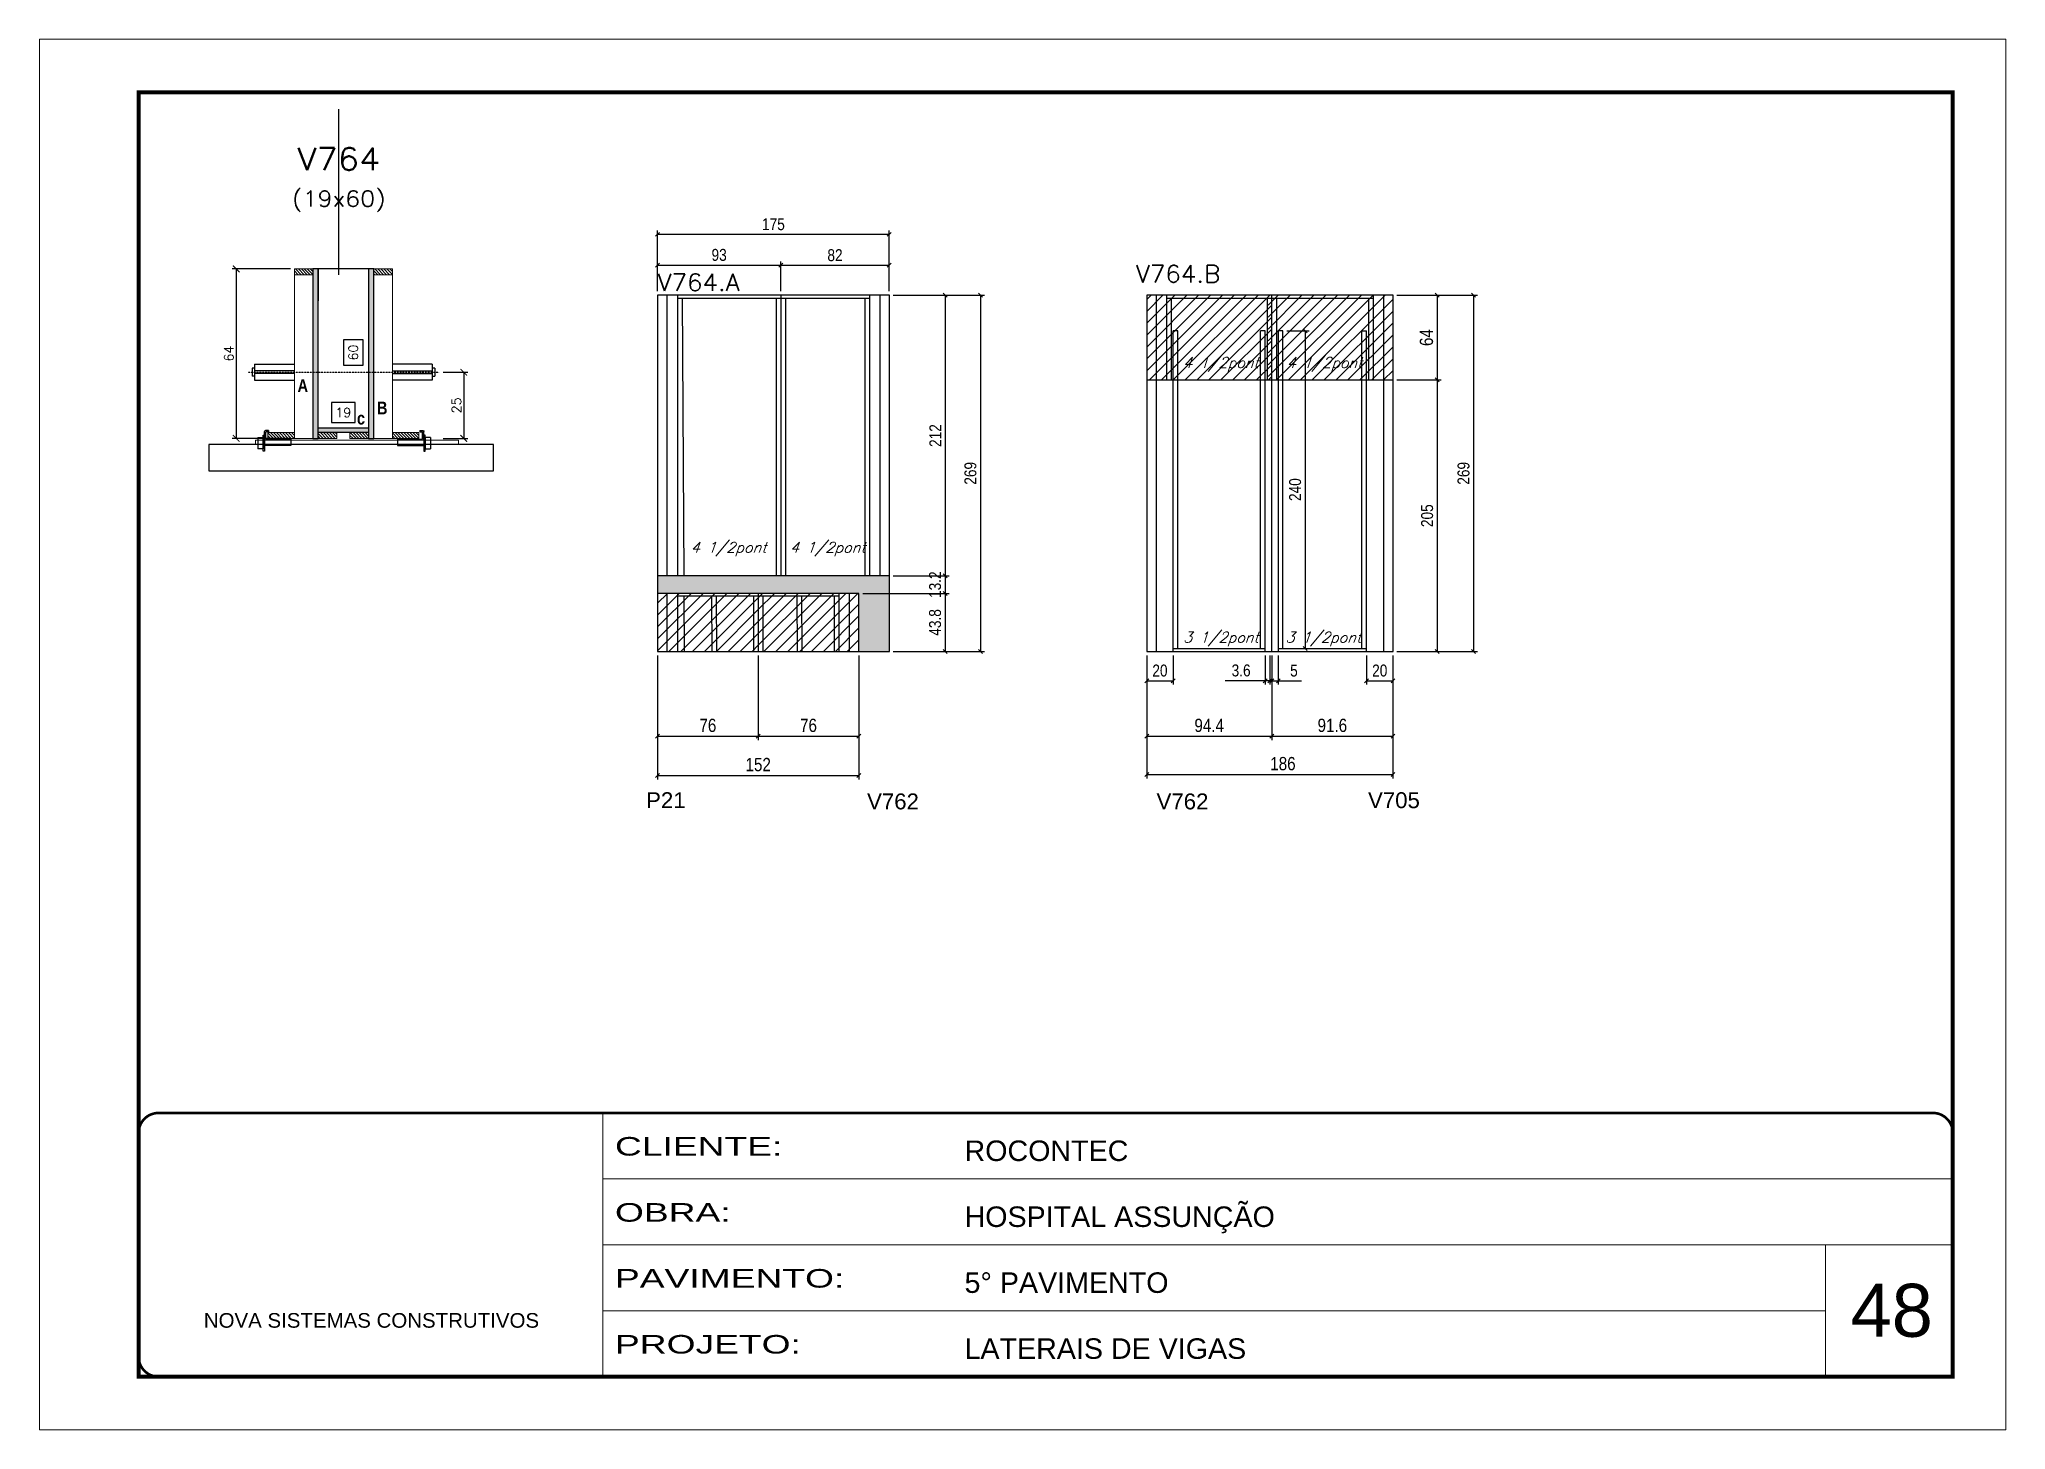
# Model space of a CAD drawing. Extents: x -20960 to -5926, y -2106 to 21915.
# Drawn here: x -7452 to -5967, y 8231 to 9281 of the extents above; entities that cross this region are included whole.
import ezdxf
from ezdxf.enums import TextEntityAlignment as Align

# ---------------------------------------------------------------- set-up
doc = ezdxf.new("R2010")
doc.units = 0
for name, pattern in [('CONTINUO', [0]), ('DASHED', [0.75, 0.5, -0.25]), ('HIDDEN', [0.375, 0.25, -0.125])]:
    doc.linetypes.add(name, pattern=pattern)
for name, color, linetype in [('5', 5, 'Continuous'), ('barrote', 251, 'Continuous'), ('COTA', 241, 'Continuous'), ('Cota Seção (2x)', 4, 'Continuous'), ('detalhes', 4, 'Continuous'), ('Painéis', 200, 'Continuous'), ('presilha', 1, 'Continuous'), ('Reaproveitamento', 251, 'Continuous'), ('SARR_2.2x7', 40, 'Continuous'), ('SARR_3.5x7', 81, 'Continuous'), ('TENSOR', 3, 'Continuous'), ('texto', 7, 'Continuous'), ('Texto de Titulo', 7, 'Continuous'), ('Texto Qtd Sarr', 242, 'Continuous')]:
    doc.layers.add(name, color=color, linetype=linetype)
for name, color, linetype, lineweight in [('CARIMBO', 255, 'Continuous', 9), ('CONCRETO', 251, 'Continuous', 25), ('Folhas', 255, 'Continuous', 9), ('Hachura', 251, 'Continuous', 9), ('Madeira', 126, 'Continuous', 18), ('SARRAFO DE PRESSAO', 251, 'DASHED', 9), ('SCO-___-LAJ', 2, 'Continuous', 0), ('Texto Seção', 7, 'Continuous', 15)]:
    doc.layers.add(name, color=color, linetype=linetype, lineweight=lineweight)
doc.styles.add('ARIAL', font='arial.ttf')
doc.styles.add('COTA TECNICA', font='techl___.ttf', dxfattribs={"height": 10})
doc.styles.add('COTA TECNICA-50', font='techl___.ttf', dxfattribs={"height": 9})
doc.styles.add('REGUA-120', font='ROMANS.shx', dxfattribs={"height": 15})
doc.styles.add('Romans', font='romans.shx')
doc.styles.get("Standard").update_dxf_attribs({"font": 'arial.ttf'})
doc.styles.add('TECNICA', font='techb___.ttf', dxfattribs={"height": 10})
doc.styles.add('Tecnologia', font='')
doc.styles.get('Tecnologia').set_extended_font_data('Forgotten Futurist')
doc.dimstyles.new('COTA PAINEL-50', dxfattribs={"dimtxt": 9, "dimasz": 3, "dimexe": 3, "dimexo": 3, "dimgap": 3, "dimtad": 1, "dimdec": 1, "dimzin": 12, "dimdsep": 46, "dimtxsty": 'COTA TECNICA-50', "dimblk1": 'OBLIQUE', "dimblk2": 'OBLIQUE', "dimsah": 1, "dimcen": 0.9, "dimclrd": 4, "dimclre": 4, "dimclrt": 240, "dimadec": 1, "dimazin": 3, "dimtfac": 1, "dimtdec": 1, "dimtmove": 0, "dimatfit": 3, "dimfxl": 1, "dimtolj": 1, "dimtzin": 12, "dimarcsym": 0})
doc.dimstyles.new('Cota Seção (2x)', dxfattribs={"dimtxt": 7, "dimasz": 5, "dimexe": 3, "dimexo": 3, "dimgap": 2, "dimtad": 3, "dimdec": 1, "dimlfac": 0.5, "dimzin": 12, "dimdsep": 46, "dimtxsty": 'Romans', "dimblk": 'ARCHTICK', "dimcen": 0, "dimclrd": 4, "dimclre": 4, "dimclrt": 1, "dimadec": 1, "dimazin": 3, "dimtfac": 1, "dimtdec": 1, "dimtmove": 0, "dimatfit": 3, "dimldrblk": 'OBLIQUE', "dimfxl": 1, "dimtolj": 1, "dimtzin": 12, "dimarcsym": 0})
doc.dimstyles.new('Cota Seção interna', dxfattribs={"dimtxt": 7, "dimasz": 6, "dimexe": 0.18, "dimexo": 2, "dimgap": -4, "dimtad": 3, "dimdec": 1, "dimlfac": 0.5, "dimzin": 12, "dimdsep": 46, "dimtxsty": 'Romans', "dimblk": 'ARCHTICK', "dimcen": 0.09, "dimse1": 1, "dimse2": 1, "dimsd1": 1, "dimsd2": 1, "dimclrd": 180, "dimclre": 5, "dimclrt": 1, "dimadec": 0, "dimazin": 3, "dimtfac": 1, "dimtdec": 1, "dimtofl": 0, "dimtmove": 0, "dimatfit": 3, "dimldrblk": 'ARCHTICK', "dimfxl": 1, "dimtolj": 1, "dimtzin": 0, "dimarcsym": 0})
doc.dimstyles.new('PAINEL', dxfattribs={"dimtxt": 10, "dimasz": 3, "dimexe": 3, "dimexo": 3, "dimgap": 3, "dimtad": 1, "dimdec": 1, "dimzin": 12, "dimdsep": 46, "dimtxsty": 'COTA TECNICA', "dimblk1": 'OBLIQUE', "dimblk2": 'OBLIQUE', "dimsah": 1, "dimcen": 0.9, "dimclrd": 4, "dimclre": 4, "dimclrt": 240, "dimadec": 1, "dimazin": 3, "dimtfac": 1, "dimtdec": 1, "dimtmove": 0, "dimatfit": 3, "dimfxl": 1, "dimtolj": 1, "dimtzin": 12, "dimarcsym": 0})
pattern_1 = [(45, (0, 1148.575), (-4.490128, 4.490128), [])]

msp = doc.modelspace()

# ---------------------------------------------------------------- texts
at = {"layer": '5', "linetype": 'Continuous'}
for s, p in [('P21', (-6993.75, 8700.44)), ('V762', (-6826.88, 8699.53)), ('V762', (-6608.25, 8699.53)), ('V705', (-6448.55, 8700.44))]:
    msp.add_text(s, height=12, rotation=0.00004, dxfattribs=at).set_placement(p)
at = {"layer": 'CARIMBO', "style": 'ARIAL'}
msp.add_text('48', height=40, dxfattribs=at).set_placement((-6084.14, 8301.21))
at = {"layer": 'detalhes', "style": 'TECNICA'}
for s, p in [('A', (-7256.99, 9014.69)), ('B', (-7197.03, 8997.84)), ('c', (-7212.13, 8990.15))]:
    msp.add_text(s, height=9.6, dxfattribs=at).set_placement(p)
at = {"layer": 'texto', "color": 2, "char_height": 8, "attachment_point": 5, "style": 'Romans'}
for s, insert in [('{\\Q19;\\C256;4 1/2pont}', (-6559.66, 9035.6)), ('{\\Q19;\\C256;4 1/2pont}', (-6481.4, 9035.6)), ('{\\Q19;\\C256;4 1/2pont}', (-6931.43, 8896.1)), ('{\\Q19;\\C256;4 1/2pont}', (-6856.55, 8896.1)), ('{\\Q19;\\C256;3 1/2pont}', (-6559.66, 8828.15)), ('{\\Q19;\\C256;3 1/2pont}', (-6482.3, 8828.15))]:
    msp.add_mtext(s, dxfattribs=dict(at, insert=insert))
at = {"layer": 'Texto Seção', "style": 'REGUA-120', "width": 1.05}
for s, p in [('V764.A', (-6985.09, 9091.08)), ('V764.B', (-6623.86, 9097.48))]:
    msp.add_text(s, height=13, dxfattribs=at).set_placement(p)

# ---------------------------------------------------------------- blocks, each defined once
blk = doc.blocks.new('9999999999')
at = {"color": 30, "linetype": 'CONTINUO'}
for p, q in [((98564.6, 34230.2), (98564.6, 34429.4)), ((98564.6, 34379.6), (99584, 34379.6)), ((98564.6, 34329.8), (99488, 34329.8)), ((99584, 34329.8), (99488, 34329.8)), ((99488, 34329.8), (99488, 34230.2)), ((98564.6, 34280), (99488, 34280))]:
    blk.add_line(p, q, dxfattribs=at)
at = {"color": 30, "linetype": 'CONTINUO', "const_width": 2}
blk.add_lwpolyline([(99584, 34230.2), (99584, 34414.4, 0.414214), (99569, 34429.4), (98229, 34429.4, 0.414214), (98214, 34414.4), (98214, 34245.2, 0.414214), (98229, 34230.2), (99584, 34230.2)], format="xyb", dxfattribs=at)
at = {"layer": 'Folhas'}
blk.add_lwpolyline([(98139, 34190.2), (99624, 34190.2), (99624, 35240.2), (98139, 35240.2)], close=True, dxfattribs=at)
at = {"layer": 'Folhas', "color": 30, "const_width": 3}
blk.add_lwpolyline([(98214, 34230.2), (99584, 34230.2), (99584, 35200.2), (98214, 35200.2)], close=True, dxfattribs=at)
at = {"color": 7, "linetype": 'Continuous', "ltscale": 5, "style": 'ARIAL'}
for s, height, p in [('ROCONTEC', 15.48, (98837.7, 34393.1)), ('HOSPITAL ASSUNÇÃO', 15.483, (98837.7, 34343.3)), ('5° PAVIMENTO', 15.483, (98837.7, 34293.5)), ('NOVA SISTEMAS CONSTRUTIVOS', 11.059, (98263.2, 34267.2)), ('LATERAIS DE VIGAS', 15.483, (98837.7, 34243.7))]:
    blk.add_text(s, height=height, dxfattribs=at).set_placement(p)
at = {"layer": 'Folhas', "color": 7, "style": 'Tecnologia', "width": 1.5}
for s, p in [('CLIENTE:', (98573.7, 34397.2)), ('OBRA:', (98573.7, 34347.3)), ('PAVIMENTO:', (98573.7, 34297.5)), ('PROJETO:', (98573.7, 34247.7))]:
    blk.add_text(s, height=14, dxfattribs=at).set_placement(p)
blk = doc.blocks.new('*D1596')
at = {"layer": 'Cota Seção (2x)', "color": 180, "lineweight": -2, "transparency": 16777216}
for p, q in [((-7207.4, 9054), (-7222.4, 9054)), ((-7222.4, 9054), (-7222.4, 9035)), ((-7207.4, 9035), (-7207.4, 9054)), ((-7222.4, 9035), (-7207.4, 9035))]:
    blk.add_line(p, q, dxfattribs=at)
at = {"layer": 'Defpoints', "color": 0, "transparency": 16777216}
for p in [(-7203.4, 9107.7), (-7203.4, 9107.7), (-7203.4, 8987.7)]:
    blk.add_point(p, dxfattribs=at)
at = {"layer": 'Cota Seção (2x)', "color": 1, "transparency": 16777216, "insert": (-7214.9, 9044.5), "char_height": 7, "attachment_point": 5, "rotation": 90, "style": 'Romans'}
blk.add_mtext('\\A1;60', dxfattribs=at)
blk = doc.blocks.new('_ArchTick')
at = {"color": 0, "linetype": 'ByBlock', "const_width": 0.15}
blk.add_lwpolyline([(-0.5, -0.5), (0.5, 0.5)], dxfattribs=at)
blk = doc.blocks.new('PRESILHA METÁLICA 1')
at = {"layer": 'presilha'}
for p, q in [((0, 13), (6, 13)), ((0, 13), (0, 0)), ((6, 0), (0, 0)), ((6, 15.5), (7.5, 15.5)), ((6, -2.5), (6, 15.5)), ((6, 13), (6, 0)), ((7.5, 10.6), (7.5, 19.9)), ((7.5, 15.5), (7.5, -2.5)), ((37.5, 4.1), (7.5, 4.1)), ((12, 21), (8.6, 21)), ((9, 11.6), (9, 18.9)), ((12, 19.5), (9.6, 19.5)), ((37.5, 11), (9.6, 11)), ((12, 21), (12, 19.5)), ((37.5, 11), (37.5, 4.1)), ((7.5, -2.5), (6, -2.5))]:
    blk.add_line(p, q, dxfattribs=at)
for centre, radius, start, end in [((8.6, 19.9), 1.14, 90, 180), ((9.6, 18.9), 0.57, 90, 180), ((9.6, 11.6), 0.57, 180, 270)]:
    blk.add_arc(centre, radius, start, end, dxfattribs=at)
blk = doc.blocks.new('*D1597')
at = {"layer": 'Cota Seção (2x)', "color": 180, "lineweight": -2, "transparency": 16777216}
for p, q in [((-7213.4, 9006.7), (-7231.4, 9006.7)), ((-7231.4, 9006.7), (-7231.4, 8991.7)), ((-7213.4, 8991.7), (-7213.4, 9006.7)), ((-7231.4, 8991.7), (-7213.4, 8991.7))]:
    blk.add_line(p, q, dxfattribs=at)
at = {"layer": 'Defpoints', "color": 0, "transparency": 16777216}
for p in [(-7203.4, 8987.7), (-7241.4, 8979.7), (-7203.4, 8979.7)]:
    blk.add_point(p, dxfattribs=at)
at = {"layer": 'Cota Seção (2x)', "color": 1, "transparency": 16777216, "insert": (-7222.4, 8999.2), "char_height": 7, "attachment_point": 5, "style": 'Romans'}
blk.add_mtext('\\A1;19', dxfattribs=at)
blk = doc.blocks.new('*D1598')
at = {"layer": 'COTA', "color": 4, "lineweight": -2, "transparency": 16777216}
for p, q in [((-7262.4, 9107.7), (-7306.3, 9107.7)), ((-7303.3, 9107.7), (-7303.3, 8979.7)), ((-7262.4, 8979.7), (-7306.3, 8979.7))]:
    blk.add_line(p, q, dxfattribs=at)
at = {"layer": 'Defpoints', "color": 0, "transparency": 16777216}
for p in [(-7259.4, 9107.7), (-7303.3, 8979.7), (-7259.4, 8979.7)]:
    blk.add_point(p, dxfattribs=at)
at = {"layer": 'COTA', "color": 4, "lineweight": -2, "transparency": 16777216, "xscale": 5, "yscale": 5, "zscale": 5}
for p, rotation in [((-7303.3, 9107.7), 90), ((-7303.3, 8979.7), 270)]:
    blk.add_blockref('_ArchTick', p, dxfattribs=dict(at, rotation=rotation))
at = {"layer": 'COTA', "color": 1, "transparency": 16777216, "insert": (-7308.8, 9043.7), "char_height": 7, "attachment_point": 5, "rotation": 90, "style": 'Romans'}
blk.add_mtext('\\A1;64', dxfattribs=at)
blk = doc.blocks.new('_Oblique')
at = {"color": 0, "linetype": 'ByBlock', "lineweight": -2}
blk.add_line((-0.5, -0.5), (0.5, 0.5), dxfattribs=at)
blk = doc.blocks.new('*D1599')
at = {"layer": 'COTA', "color": 4, "lineweight": -2, "transparency": 16777216}
for p, q in [((-7147.1, 9029.6), (-7128.5, 9029.6)), ((-7131.5, 9029.6), (-7131.5, 8979.7)), ((-7147.1, 8979.7), (-7128.5, 8979.7))]:
    blk.add_line(p, q, dxfattribs=at)
at = {"layer": 'Defpoints', "color": 0, "transparency": 16777216}
for p in [(-7150.1, 9029.6), (-7150.1, 8979.7), (-7131.5, 8979.7)]:
    blk.add_point(p, dxfattribs=at)
at = {"layer": 'COTA', "color": 4, "lineweight": -2, "transparency": 16777216, "xscale": 5, "yscale": 5, "zscale": 5}
for p, rotation in [((-7131.5, 9029.6), 90), ((-7131.5, 8979.7), 270)]:
    blk.add_blockref('_ArchTick', p, dxfattribs=dict(at, rotation=rotation))
at = {"layer": 'COTA', "color": 1, "transparency": 16777216, "insert": (-7137, 9004.6), "char_height": 7, "attachment_point": 5, "rotation": 90, "style": 'Romans'}
blk.add_mtext('\\A1;25', dxfattribs=at)
blk = doc.blocks.new('titulo1')
at = {"layer": 'Defpoints', "color": 252, "linetype": 'HIDDEN', "ltscale": 2}
blk.add_line((0, 0), (0, 125), dxfattribs=at)
at = {"layer": 'Defpoints', "style": 'Romans', "oblique": 15}
blk.add_attdef('FOLHA', text='', height=10, dxfattribs=at).set_placement((0, 15.6), align=Align.MIDDLE_CENTER)
at = {"layer": 'Texto Qtd Sarr', "color": 3, "style": 'Romans', "oblique": 15}
for tag, height, p in [('TITULO', 17, (0, 71.4)), ('SEÇÃO', 12, (0, 41.5))]:
    blk.add_attdef(tag, text='', height=height, dxfattribs=at).set_placement(p, align=Align.MIDDLE_CENTER)
blk = doc.blocks.new('*D1600')
at = {"layer": 'COTA', "color": 4, "lineweight": -2, "ltscale": 25, "transparency": 16777216}
for p, q in [((-6985.1, 8815.8), (-6985.1, 8751.8)), ((-6909.1, 8815.8), (-6909.1, 8751.8)), ((-6985.1, 8754.8), (-6909.1, 8754.8))]:
    blk.add_line(p, q, dxfattribs=at)
at = {"layer": 'Defpoints', "color": 0, "ltscale": 25, "transparency": 16777216}
for p in [(-6985.1, 8818.8), (-6909.1, 8818.8), (-6909.1, 8754.8)]:
    blk.add_point(p, dxfattribs=at)
at = {"layer": 'COTA', "color": 4, "lineweight": -2, "ltscale": 25, "transparency": 16777216, "xscale": 3, "yscale": 3, "zscale": 3, "rotation": 180}
blk.add_blockref('_Oblique', (-6985.1, 8754.8), dxfattribs=at)
at = {"layer": 'COTA', "color": 4, "lineweight": -2, "ltscale": 25, "transparency": 16777216, "xscale": 3, "yscale": 3, "zscale": 3}
blk.add_blockref('_Oblique', (-6909.1, 8754.8), dxfattribs=at)
at = {"layer": 'COTA', "color": 240, "ltscale": 25, "transparency": 16777216, "insert": (-6947.1, 8762.9), "char_height": 10, "attachment_point": 5, "style": 'COTA TECNICA'}
blk.add_mtext('\\A1;76', dxfattribs=at)
blk = doc.blocks.new('*D1601')
at = {"layer": 'COTA', "color": 4, "lineweight": -2, "ltscale": 25, "transparency": 16777216}
for p, q in [((-6909.1, 8815.8), (-6909.1, 8751.8)), ((-6833.1, 8815.8), (-6833.1, 8751.8)), ((-6909.1, 8754.8), (-6833.1, 8754.8))]:
    blk.add_line(p, q, dxfattribs=at)
at = {"layer": 'Defpoints', "color": 0, "ltscale": 25, "transparency": 16777216}
for p in [(-6909.1, 8818.8), (-6833.1, 8818.8), (-6833.1, 8754.8)]:
    blk.add_point(p, dxfattribs=at)
at = {"layer": 'COTA', "color": 4, "lineweight": -2, "ltscale": 25, "transparency": 16777216, "xscale": 3, "yscale": 3, "zscale": 3, "rotation": 180}
blk.add_blockref('_Oblique', (-6909.1, 8754.8), dxfattribs=at)
at = {"layer": 'COTA', "color": 4, "lineweight": -2, "ltscale": 25, "transparency": 16777216, "xscale": 3, "yscale": 3, "zscale": 3}
blk.add_blockref('_Oblique', (-6833.1, 8754.8), dxfattribs=at)
at = {"layer": 'COTA', "color": 240, "ltscale": 25, "transparency": 16777216, "insert": (-6871.1, 8762.9), "char_height": 10, "attachment_point": 5, "style": 'COTA TECNICA'}
blk.add_mtext('\\A1;76', dxfattribs=at)
blk = doc.blocks.new('*D1602')
at = {"layer": 'COTA', "color": 4, "lineweight": -2, "ltscale": 25, "transparency": 16777216}
for p, q in [((-6985.1, 8815.8), (-6985.1, 8722.2)), ((-6833.1, 8815.8), (-6833.1, 8722.2)), ((-6985.1, 8725.2), (-6833.1, 8725.2))]:
    blk.add_line(p, q, dxfattribs=at)
at = {"layer": 'Defpoints', "color": 0, "ltscale": 25, "transparency": 16777216}
for p in [(-6985.1, 8818.8), (-6833.1, 8818.8), (-6833.1, 8725.2)]:
    blk.add_point(p, dxfattribs=at)
at = {"layer": 'COTA', "color": 4, "lineweight": -2, "ltscale": 25, "transparency": 16777216, "xscale": 3, "yscale": 3, "zscale": 3, "rotation": 180}
blk.add_blockref('_Oblique', (-6985.1, 8725.2), dxfattribs=at)
at = {"layer": 'COTA', "color": 4, "lineweight": -2, "ltscale": 25, "transparency": 16777216, "xscale": 3, "yscale": 3, "zscale": 3}
blk.add_blockref('_Oblique', (-6833.1, 8725.2), dxfattribs=at)
at = {"layer": 'COTA', "color": 240, "ltscale": 25, "transparency": 16777216, "insert": (-6909.1, 8733.3), "char_height": 10, "attachment_point": 5, "style": 'COTA TECNICA'}
blk.add_mtext('\\A1;152', dxfattribs=at)
blk = doc.blocks.new('*D1603')
at = {"layer": 'COTA', "color": 4, "lineweight": -2, "ltscale": 25, "transparency": 16777216}
for p, q in [((-6615.7, 8815.8), (-6615.7, 8751.8)), ((-6521.3, 8815.8), (-6521.3, 8751.8)), ((-6615.7, 8754.8), (-6521.3, 8754.8))]:
    blk.add_line(p, q, dxfattribs=at)
at = {"layer": 'Defpoints', "color": 0, "ltscale": 25, "transparency": 16777216}
for p in [(-6615.7, 8818.8), (-6521.3, 8818.8), (-6521.3, 8754.8)]:
    blk.add_point(p, dxfattribs=at)
at = {"layer": 'COTA', "color": 4, "lineweight": -2, "ltscale": 25, "transparency": 16777216, "xscale": 3, "yscale": 3, "zscale": 3, "rotation": 180}
blk.add_blockref('_Oblique', (-6615.7, 8754.8), dxfattribs=at)
at = {"layer": 'COTA', "color": 4, "lineweight": -2, "ltscale": 25, "transparency": 16777216, "xscale": 3, "yscale": 3, "zscale": 3}
blk.add_blockref('_Oblique', (-6521.3, 8754.8), dxfattribs=at)
at = {"layer": 'COTA', "color": 240, "ltscale": 25, "transparency": 16777216, "insert": (-6568.5, 8762.9), "char_height": 10, "attachment_point": 5, "style": 'COTA TECNICA'}
blk.add_mtext('\\A1;94.4', dxfattribs=at)
blk = doc.blocks.new('*D1604')
at = {"layer": 'COTA', "color": 4, "lineweight": -2, "ltscale": 25, "transparency": 16777216}
for p, q in [((-6521.3, 8815.8), (-6521.3, 8751.8)), ((-6429.7, 8815.8), (-6429.7, 8751.8)), ((-6521.3, 8754.8), (-6429.7, 8754.8))]:
    blk.add_line(p, q, dxfattribs=at)
at = {"layer": 'Defpoints', "color": 0, "ltscale": 25, "transparency": 16777216}
for p in [(-6521.3, 8818.8), (-6429.7, 8818.8), (-6429.7, 8754.8)]:
    blk.add_point(p, dxfattribs=at)
at = {"layer": 'COTA', "color": 4, "lineweight": -2, "ltscale": 25, "transparency": 16777216, "xscale": 3, "yscale": 3, "zscale": 3, "rotation": 180}
blk.add_blockref('_Oblique', (-6521.3, 8754.8), dxfattribs=at)
at = {"layer": 'COTA', "color": 4, "lineweight": -2, "ltscale": 25, "transparency": 16777216, "xscale": 3, "yscale": 3, "zscale": 3}
blk.add_blockref('_Oblique', (-6429.7, 8754.8), dxfattribs=at)
at = {"layer": 'COTA', "color": 240, "ltscale": 25, "transparency": 16777216, "insert": (-6475.5, 8762.9), "char_height": 10, "attachment_point": 5, "style": 'COTA TECNICA'}
blk.add_mtext('\\A1;91.6', dxfattribs=at)
blk = doc.blocks.new('*D1605')
at = {"layer": 'COTA', "color": 4, "lineweight": -2, "ltscale": 25, "transparency": 16777216}
for p, q in [((-6615.7, 8815.8), (-6615.7, 8722.8)), ((-6429.7, 8815.8), (-6429.7, 8722.8)), ((-6615.7, 8725.8), (-6429.7, 8725.8))]:
    blk.add_line(p, q, dxfattribs=at)
at = {"layer": 'Defpoints', "color": 0, "ltscale": 25, "transparency": 16777216}
for p in [(-6615.7, 8818.8), (-6429.7, 8818.8), (-6429.7, 8725.8)]:
    blk.add_point(p, dxfattribs=at)
at = {"layer": 'COTA', "color": 4, "lineweight": -2, "ltscale": 25, "transparency": 16777216, "xscale": 3, "yscale": 3, "zscale": 3, "rotation": 180}
blk.add_blockref('_Oblique', (-6615.7, 8725.8), dxfattribs=at)
at = {"layer": 'COTA', "color": 4, "lineweight": -2, "ltscale": 25, "transparency": 16777216, "xscale": 3, "yscale": 3, "zscale": 3}
blk.add_blockref('_Oblique', (-6429.7, 8725.8), dxfattribs=at)
at = {"layer": 'COTA', "color": 240, "ltscale": 25, "transparency": 16777216, "insert": (-6512.8, 8734), "char_height": 10, "attachment_point": 5, "style": 'COTA TECNICA'}
blk.add_mtext('\\A1;186', dxfattribs=at)
blk = doc.blocks.new('*D1655')
at = {"layer": 'COTA', "color": 4, "lineweight": -2, "ltscale": 25, "transparency": 16777216}
for p, q in [((-6426.7, 9087.8), (-6393.3, 9087.8)), ((-6396.3, 9087.8), (-6396.3, 9023.8)), ((-6426.7, 9023.8), (-6393.3, 9023.8))]:
    blk.add_line(p, q, dxfattribs=at)
at = {"layer": 'Defpoints', "color": 0, "ltscale": 25, "transparency": 16777216}
for p in [(-6429.7, 9087.8), (-6429.7, 9023.8), (-6396.3, 9023.8)]:
    blk.add_point(p, dxfattribs=at)
at = {"layer": 'COTA', "color": 4, "lineweight": -2, "ltscale": 25, "transparency": 16777216, "xscale": 3, "yscale": 3, "zscale": 3}
for p, rotation in [((-6396.3, 9087.8), 90), ((-6396.3, 9023.8), 270)]:
    blk.add_blockref('_Oblique', p, dxfattribs=dict(at, rotation=rotation))
at = {"layer": 'COTA', "color": 240, "ltscale": 25, "transparency": 16777216, "insert": (-6404.4, 9055.8), "char_height": 10, "attachment_point": 5, "rotation": 90, "style": 'COTA TECNICA'}
blk.add_mtext('\\A1;64', dxfattribs=at)
blk = doc.blocks.new('*D1591')
at = {"layer": 'COTA', "color": 4, "lineweight": -2, "transparency": 16777216}
for p, q in [((-6807.1, 9087.8), (-6764.8, 9087.8)), ((-6767.8, 9087.8), (-6767.8, 8875.8)), ((-6807.1, 8875.8), (-6764.8, 8875.8))]:
    blk.add_line(p, q, dxfattribs=at)
at = {"layer": 'Defpoints', "color": 0, "transparency": 16777216}
for p in [(-6810.1, 9087.8), (-6810.1, 8875.8), (-6767.8, 8875.8)]:
    blk.add_point(p, dxfattribs=at)
at = {"layer": 'COTA', "color": 4, "lineweight": -2, "transparency": 16777216, "xscale": 3, "yscale": 3, "zscale": 3}
for p, rotation in [((-6767.8, 9087.8), 90), ((-6767.8, 8875.8), 270)]:
    blk.add_blockref('_Oblique', p, dxfattribs=dict(at, rotation=rotation))
at = {"layer": 'COTA', "color": 240, "transparency": 16777216, "insert": (-6775.3, 8981.8), "char_height": 9, "attachment_point": 5, "rotation": 90, "style": 'COTA TECNICA-50'}
blk.add_mtext('\\A1;212', dxfattribs=at)
blk = doc.blocks.new('*D1625')
at = {"layer": 'COTA', "color": 4, "lineweight": -2, "transparency": 16777216}
for p, q in [((-6426.7, 9087.8), (-6365.8, 9087.8)), ((-6368.8, 9087.8), (-6368.8, 8818.8)), ((-6426.7, 8818.8), (-6365.8, 8818.8))]:
    blk.add_line(p, q, dxfattribs=at)
at = {"layer": 'Defpoints', "color": 0, "transparency": 16777216}
for p in [(-6429.7, 9087.8), (-6429.7, 8818.8), (-6368.8, 8818.8)]:
    blk.add_point(p, dxfattribs=at)
at = {"layer": 'COTA', "color": 4, "lineweight": -2, "transparency": 16777216, "xscale": 3, "yscale": 3, "zscale": 3}
for p, rotation in [((-6368.8, 9087.8), 90), ((-6368.8, 8818.8), 270)]:
    blk.add_blockref('_Oblique', p, dxfattribs=dict(at, rotation=rotation))
at = {"layer": 'COTA', "color": 240, "transparency": 16777216, "insert": (-6376.4, 8953.3), "char_height": 9, "attachment_point": 5, "rotation": 90, "style": 'COTA TECNICA-50'}
blk.add_mtext('\\A1;269', dxfattribs=at)
blk = doc.blocks.new('*D1626')
at = {"layer": 'COTA', "color": 4, "lineweight": -2, "transparency": 16777216}
for p, q in [((-6426.7, 9023.8), (-6393.3, 9023.8)), ((-6396.3, 9023.8), (-6396.3, 8818.8)), ((-6426.7, 8818.8), (-6393.3, 8818.8))]:
    blk.add_line(p, q, dxfattribs=at)
at = {"layer": 'Defpoints', "color": 0, "transparency": 16777216}
for p in [(-6429.7, 9023.8), (-6429.7, 8818.8), (-6396.3, 8818.8)]:
    blk.add_point(p, dxfattribs=at)
at = {"layer": 'COTA', "color": 4, "lineweight": -2, "transparency": 16777216, "xscale": 3, "yscale": 3, "zscale": 3}
for p, rotation in [((-6396.3, 9023.8), 90), ((-6396.3, 8818.8), 270)]:
    blk.add_blockref('_Oblique', p, dxfattribs=dict(at, rotation=rotation))
at = {"layer": 'COTA', "color": 240, "transparency": 16777216, "insert": (-6403.9, 8921.3), "char_height": 9, "attachment_point": 5, "rotation": 90, "style": 'COTA TECNICA-50'}
blk.add_mtext('\\A1;205', dxfattribs=at)
blk = doc.blocks.new('*D1627')
at = {"layer": 'COTA', "color": 4, "lineweight": -2, "transparency": 16777216}
for p, q in [((-6985.1, 9090.8), (-6985.1, 9113.4)), ((-6985.1, 9110.4), (-6892.1, 9110.4)), ((-6892.1, 9090.8), (-6892.1, 9113.4))]:
    blk.add_line(p, q, dxfattribs=at)
at = {"layer": 'Defpoints', "color": 0, "transparency": 16777216}
for p in [(-6892.1, 9110.4), (-6985.1, 9087.8), (-6892.1, 9087.8)]:
    blk.add_point(p, dxfattribs=at)
at = {"layer": 'COTA', "color": 4, "lineweight": -2, "transparency": 16777216, "xscale": 3, "yscale": 3, "zscale": 3, "rotation": 180}
blk.add_blockref('_Oblique', (-6985.1, 9110.4), dxfattribs=at)
at = {"layer": 'COTA', "color": 4, "lineweight": -2, "transparency": 16777216, "xscale": 3, "yscale": 3, "zscale": 3}
blk.add_blockref('_Oblique', (-6892.1, 9110.4), dxfattribs=at)
at = {"layer": 'COTA', "color": 240, "transparency": 16777216, "insert": (-6938.6, 9118.2), "char_height": 9, "attachment_point": 5, "style": 'COTA TECNICA-50'}
blk.add_mtext('\\A1;93', dxfattribs=at)
blk = doc.blocks.new('*D1628')
at = {"layer": 'COTA', "color": 4, "lineweight": -2, "transparency": 16777216}
for p, q in [((-6892.1, 9090.8), (-6892.1, 9113.4)), ((-6892.1, 9110.4), (-6810.1, 9110.4)), ((-6810.1, 9090.8), (-6810.1, 9113.4))]:
    blk.add_line(p, q, dxfattribs=at)
at = {"layer": 'Defpoints', "color": 0, "transparency": 16777216}
for p in [(-6810.1, 9110.4), (-6892.1, 9087.8), (-6810.1, 9087.8)]:
    blk.add_point(p, dxfattribs=at)
at = {"layer": 'COTA', "color": 4, "lineweight": -2, "transparency": 16777216, "xscale": 3, "yscale": 3, "zscale": 3, "rotation": 180}
blk.add_blockref('_Oblique', (-6892.1, 9110.4), dxfattribs=at)
at = {"layer": 'COTA', "color": 4, "lineweight": -2, "transparency": 16777216, "xscale": 3, "yscale": 3, "zscale": 3}
blk.add_blockref('_Oblique', (-6810.1, 9110.4), dxfattribs=at)
at = {"layer": 'COTA', "color": 240, "transparency": 16777216, "insert": (-6851.1, 9118), "char_height": 9, "attachment_point": 5, "style": 'COTA TECNICA-50'}
blk.add_mtext('\\A1;82', dxfattribs=at)
blk = doc.blocks.new('*D1629')
at = {"layer": 'COTA', "color": 4, "lineweight": -2, "transparency": 16777216}
for p, q in [((-6985.1, 9090.8), (-6985.1, 9136.8)), ((-6985.1, 9133.8), (-6810.1, 9133.8)), ((-6810.1, 9090.8), (-6810.1, 9136.8))]:
    blk.add_line(p, q, dxfattribs=at)
at = {"layer": 'Defpoints', "color": 0, "transparency": 16777216}
for p in [(-6810.1, 9133.8), (-6985.1, 9087.8), (-6810.1, 9087.8)]:
    blk.add_point(p, dxfattribs=at)
at = {"layer": 'COTA', "color": 4, "lineweight": -2, "transparency": 16777216, "xscale": 3, "yscale": 3, "zscale": 3, "rotation": 180}
blk.add_blockref('_Oblique', (-6985.1, 9133.8), dxfattribs=at)
at = {"layer": 'COTA', "color": 4, "lineweight": -2, "transparency": 16777216, "xscale": 3, "yscale": 3, "zscale": 3}
blk.add_blockref('_Oblique', (-6810.1, 9133.8), dxfattribs=at)
at = {"layer": 'COTA', "color": 240, "transparency": 16777216, "insert": (-6897.6, 9141.4), "char_height": 9, "attachment_point": 5, "style": 'COTA TECNICA-50'}
blk.add_mtext('\\A1;175', dxfattribs=at)
blk = doc.blocks.new('*D1630')
at = {"layer": 'COTA', "color": 4, "lineweight": -2, "transparency": 16777216}
for p, q in [((-6807.1, 8875.8), (-6764.8, 8875.8)), ((-6767.8, 8875.8), (-6767.8, 8862.6)), ((-6830.1, 8862.6), (-6764.8, 8862.6))]:
    blk.add_line(p, q, dxfattribs=at)
at = {"layer": 'Defpoints', "color": 0, "transparency": 16777216}
for p in [(-6810.1, 8875.8), (-6833.1, 8862.6), (-6767.8, 8862.6)]:
    blk.add_point(p, dxfattribs=at)
at = {"layer": 'COTA', "color": 4, "lineweight": -2, "transparency": 16777216, "xscale": 3, "yscale": 3, "zscale": 3}
for p, rotation in [((-6767.8, 8875.8), 90), ((-6767.8, 8862.6), 270)]:
    blk.add_blockref('_Oblique', p, dxfattribs=dict(at, rotation=rotation))
at = {"layer": 'COTA', "color": 240, "transparency": 16777216, "insert": (-6775.5, 8869.2), "char_height": 9, "attachment_point": 5, "rotation": 90, "style": 'COTA TECNICA-50'}
blk.add_mtext('\\A1;13.2', dxfattribs=at)
blk = doc.blocks.new('*D1631')
at = {"layer": 'COTA', "color": 4, "lineweight": -2, "transparency": 16777216}
for p, q in [((-6830.1, 8862.6), (-6764.8, 8862.6)), ((-6767.8, 8862.6), (-6767.8, 8818.8)), ((-6807.1, 8818.8), (-6764.8, 8818.8))]:
    blk.add_line(p, q, dxfattribs=at)
at = {"layer": 'Defpoints', "color": 0, "transparency": 16777216}
for p in [(-6833.1, 8862.6), (-6810.1, 8818.8), (-6767.8, 8818.8)]:
    blk.add_point(p, dxfattribs=at)
at = {"layer": 'COTA', "color": 4, "lineweight": -2, "transparency": 16777216, "xscale": 3, "yscale": 3, "zscale": 3}
for p, rotation in [((-6767.8, 8862.6), 90), ((-6767.8, 8818.8), 270)]:
    blk.add_blockref('_Oblique', p, dxfattribs=dict(at, rotation=rotation))
at = {"layer": 'COTA', "color": 240, "transparency": 16777216, "insert": (-6775.5, 8840.7), "char_height": 9, "attachment_point": 5, "rotation": 90, "style": 'COTA TECNICA-50'}
blk.add_mtext('\\A1;43.8', dxfattribs=at)
blk = doc.blocks.new('*D1592')
at = {"layer": 'COTA', "color": 4, "lineweight": -2, "transparency": 16777216}
for p, q in [((-6807.1, 9087.8), (-6738.2, 9087.8)), ((-6741.2, 9087.8), (-6741.2, 8818.8)), ((-6807.1, 8818.8), (-6738.2, 8818.8))]:
    blk.add_line(p, q, dxfattribs=at)
at = {"layer": 'Defpoints', "color": 0, "transparency": 16777216}
for p in [(-6810.1, 9087.8), (-6810.1, 8818.8), (-6741.2, 8818.8)]:
    blk.add_point(p, dxfattribs=at)
at = {"layer": 'COTA', "color": 4, "lineweight": -2, "transparency": 16777216, "xscale": 3, "yscale": 3, "zscale": 3}
for p, rotation in [((-6741.2, 9087.8), 90), ((-6741.2, 8818.8), 270)]:
    blk.add_blockref('_Oblique', p, dxfattribs=dict(at, rotation=rotation))
at = {"layer": 'COTA', "color": 240, "transparency": 16777216, "insert": (-6748.8, 8953.3), "char_height": 9, "attachment_point": 5, "rotation": 90, "style": 'COTA TECNICA-50'}
blk.add_mtext('\\A1;269', dxfattribs=at)
blk = doc.blocks.new('*D1632')
at = {"layer": 'COTA', "color": 4, "lineweight": -2, "transparency": 16777216}
for p, q in [((-6615.7, 8815.8), (-6615.7, 8793.7)), ((-6595.7, 8815.8), (-6595.7, 8793.7)), ((-6615.7, 8796.7), (-6595.7, 8796.7))]:
    blk.add_line(p, q, dxfattribs=at)
at = {"layer": 'Defpoints', "color": 0, "transparency": 16777216}
for p in [(-6615.7, 8818.8), (-6595.7, 8818.8), (-6595.7, 8796.7)]:
    blk.add_point(p, dxfattribs=at)
at = {"layer": 'COTA', "color": 4, "lineweight": -2, "transparency": 16777216, "xscale": 3, "yscale": 3, "zscale": 3, "rotation": 180}
blk.add_blockref('_Oblique', (-6615.7, 8796.7), dxfattribs=at)
at = {"layer": 'COTA', "color": 4, "lineweight": -2, "transparency": 16777216, "xscale": 3, "yscale": 3, "zscale": 3}
blk.add_blockref('_Oblique', (-6595.7, 8796.7), dxfattribs=at)
at = {"layer": 'COTA', "color": 240, "transparency": 16777216, "insert": (-6605.7, 8804.3), "char_height": 9, "attachment_point": 5, "style": 'COTA TECNICA-50'}
blk.add_mtext('\\A1;20', dxfattribs=at)
blk = doc.blocks.new('*D1633')
at = {"layer": 'COTA', "color": 4, "lineweight": -2, "transparency": 16777216}
for p, q in [((-6449.7, 8815.8), (-6449.7, 8793.7)), ((-6429.7, 8815.8), (-6429.7, 8793.7)), ((-6449.7, 8796.7), (-6429.7, 8796.7))]:
    blk.add_line(p, q, dxfattribs=at)
at = {"layer": 'Defpoints', "color": 0, "transparency": 16777216}
for p in [(-6449.7, 8818.8), (-6429.7, 8818.8), (-6429.7, 8796.7)]:
    blk.add_point(p, dxfattribs=at)
at = {"layer": 'COTA', "color": 4, "lineweight": -2, "transparency": 16777216, "xscale": 3, "yscale": 3, "zscale": 3, "rotation": 180}
blk.add_blockref('_Oblique', (-6449.7, 8796.7), dxfattribs=at)
at = {"layer": 'COTA', "color": 4, "lineweight": -2, "transparency": 16777216, "xscale": 3, "yscale": 3, "zscale": 3}
blk.add_blockref('_Oblique', (-6429.7, 8796.7), dxfattribs=at)
at = {"layer": 'COTA', "color": 240, "transparency": 16777216, "insert": (-6439.7, 8804.3), "char_height": 9, "attachment_point": 5, "style": 'COTA TECNICA-50'}
blk.add_mtext('\\A1;20', dxfattribs=at)
blk = doc.blocks.new('*D1634')
at = {"layer": 'COTA', "color": 4, "lineweight": -2, "transparency": 16777216}
for p, q in [((-6526.3, 8815.8), (-6526.3, 8793.7)), ((-6522.7, 8815.8), (-6522.7, 8793.7)), ((-6526.3, 8796.7), (-6556.5, 8796.7)), ((-6522.7, 8796.7), (-6526.3, 8796.7)), ((-6522.7, 8796.7), (-6519.7, 8796.7))]:
    blk.add_line(p, q, dxfattribs=at)
at = {"layer": 'Defpoints', "color": 0, "transparency": 16777216}
for p in [(-6526.3, 8818.8), (-6522.7, 8818.8), (-6526.3, 8796.7)]:
    blk.add_point(p, dxfattribs=at)
at = {"layer": 'COTA', "color": 4, "lineweight": -2, "transparency": 16777216, "xscale": 3, "yscale": 3, "zscale": 3}
blk.add_blockref('_Oblique', (-6526.3, 8796.7), dxfattribs=at)
at = {"layer": 'COTA', "color": 4, "lineweight": -2, "transparency": 16777216, "xscale": 3, "yscale": 3, "zscale": 3, "rotation": 180}
blk.add_blockref('_Oblique', (-6522.7, 8796.7), dxfattribs=at)
at = {"layer": 'COTA', "color": 240, "transparency": 16777216, "insert": (-6544.4, 8804.4), "char_height": 9, "attachment_point": 5, "style": 'COTA TECNICA-50'}
blk.add_mtext('\\A1;3.6', dxfattribs=at)
blk = doc.blocks.new('*D1635')
at = {"layer": 'COTA', "color": 4, "lineweight": -2, "transparency": 16777216}
for p, q in [((-6521.3, 8815.8), (-6521.3, 8793.7)), ((-6516.3, 8815.8), (-6516.3, 8793.7)), ((-6521.3, 8796.7), (-6524.3, 8796.7)), ((-6521.3, 8796.7), (-6516.3, 8796.7)), ((-6516.3, 8796.7), (-6498.8, 8796.7))]:
    blk.add_line(p, q, dxfattribs=at)
at = {"layer": 'Defpoints', "color": 0, "transparency": 16777216}
for p in [(-6521.3, 8818.8), (-6516.3, 8818.8), (-6516.3, 8796.7)]:
    blk.add_point(p, dxfattribs=at)
at = {"layer": 'COTA', "color": 4, "lineweight": -2, "transparency": 16777216, "xscale": 3, "yscale": 3, "zscale": 3}
blk.add_blockref('_Oblique', (-6521.3, 8796.7), dxfattribs=at)
at = {"layer": 'COTA', "color": 4, "lineweight": -2, "transparency": 16777216, "xscale": 3, "yscale": 3, "zscale": 3, "rotation": 180}
blk.add_blockref('_Oblique', (-6516.3, 8796.7), dxfattribs=at)
at = {"layer": 'COTA', "color": 240, "transparency": 16777216, "insert": (-6504.5, 8804.3), "char_height": 9, "attachment_point": 5, "style": 'COTA TECNICA-50'}
blk.add_mtext('\\A1;5', dxfattribs=at)
blk = doc.blocks.new('*D1636')
at = {"layer": 'COTA', "color": 4, "lineweight": -2, "transparency": 16777216}
for p, q in [((-6509.8, 9061), (-6493, 9061)), ((-6496, 9061), (-6496, 8821)), ((-6509.8, 8821), (-6493, 8821))]:
    blk.add_line(p, q, dxfattribs=at)
at = {"layer": 'Defpoints', "color": 0, "transparency": 16777216}
for p in [(-6512.8, 9061), (-6512.8, 8821), (-6496, 8821)]:
    blk.add_point(p, dxfattribs=at)
at = {"layer": 'COTA', "color": 4, "lineweight": -2, "transparency": 16777216, "xscale": 3, "yscale": 3, "zscale": 3}
for p, rotation in [((-6496, 9061), 90), ((-6496, 8821), 270)]:
    blk.add_blockref('_Oblique', p, dxfattribs=dict(at, rotation=rotation))
at = {"layer": 'COTA', "color": 240, "transparency": 16777216, "insert": (-6503.6, 8941), "char_height": 9, "attachment_point": 5, "rotation": 90, "style": 'COTA TECNICA-50'}
blk.add_mtext('\\A1;240', dxfattribs=at)

# ---------------------------------------------------------------- dimensions: what is measured, and where the dimension line sits
at = {"layer": 'COTA'}
for base, p1, p2, picture, middle in [((-6810.06, 9133.83), (-6985.06, 9087.81), (-6810.06, 9087.81), '*D1629', (-6897.56, 9141.43)), ((-6892.06, 9110.43), (-6985.06, 9087.81), (-6892.06, 9087.81), '*D1627', (-6938.56, 9118.15)), ((-6595.67, 8796.71), (-6615.67, 8818.81), (-6595.67, 8818.81), '*D1632', (-6605.67, 8804.31)), ((-6526.27, 8796.71), (-6522.67, 8818.81), (-6526.27, 8818.81), '*D1634', (-6544.38, 8804.41)), ((-6516.27, 8796.71), (-6521.27, 8818.81), (-6516.27, 8818.81), '*D1635', (-6504.53, 8804.31)), ((-6429.67, 8796.71), (-6449.67, 8818.81), (-6429.67, 8818.81), '*D1633', (-6439.67, 8804.31))]:
    dim = msp.add_linear_dim(base=base, p1=p1, p2=p2, dimstyle='COTA PAINEL-50', dxfattribs=at)
    dim.commit()
    dim.dimension.update_dxf_attribs({"geometry": picture, "text_midpoint": middle})
dim = msp.add_linear_dim(base=(-6810.06, 9110.43), p1=(-6892.06, 9087.81), p2=(-6810.06, 9087.81), dimstyle='COTA PAINEL-50', override={"dimtmove": 1}, dxfattribs=at)
dim.commit()
dim.dimension.update_dxf_attribs({"geometry": '*D1628', "text_midpoint": (-6851.06, 9118.02)})
for base, p1, p2, dimstyle, picture, middle in [((-7303.26, 8979.66), (-7259.38, 9107.66), (-7259.38, 8979.66), 'Cota Seção (2x)', '*D1598', (-7308.76, 9043.66)), ((-6767.78, 8875.81), (-6810.06, 9087.81), (-6810.06, 8875.81), 'COTA PAINEL-50', '*D1591', (-6775.33, 8981.81)), ((-6741.18, 8818.81), (-6810.06, 9087.81), (-6810.06, 8818.81), 'COTA PAINEL-50', '*D1592', (-6748.8, 8953.31)), ((-6368.82, 8818.81), (-6429.67, 9087.81), (-6429.67, 8818.81), 'COTA PAINEL-50', '*D1625', (-6376.44, 8953.31)), ((-6496.01, 8821.01), (-6512.77, 9061.01), (-6512.77, 8821.01), 'COTA PAINEL-50', '*D1636', (-6503.6, 8941.01)), ((-7131.53, 8979.66), (-7150.08, 9029.63), (-7150.08, 8979.66), 'Cota Seção (2x)', '*D1599', (-7137.03, 9004.64)), ((-6396.28, 8818.81), (-6429.67, 9023.81), (-6429.67, 8818.81), 'COTA PAINEL-50', '*D1626', (-6403.88, 8921.31)), ((-6767.78, 8818.81), (-6833.06, 8862.61), (-6810.06, 8818.81), 'COTA PAINEL-50', '*D1631', (-6775.49, 8840.71))]:
    dim = msp.add_linear_dim(base=base, p1=p1, p2=p2, angle=90, dimstyle=dimstyle, dxfattribs=at)
    dim.commit()
    dim.dimension.update_dxf_attribs({"geometry": picture, "text_midpoint": middle})
at = {"layer": 'COTA', "ltscale": 25}
dim = msp.add_linear_dim(base=(-6396.28, 9023.81), p1=(-6429.67, 9087.81), p2=(-6429.67, 9023.81), angle=90, dimstyle='PAINEL', dxfattribs=at)
dim.commit()
dim.dimension.update_dxf_attribs({"geometry": '*D1655', "text_midpoint": (-6404.38, 9055.81)})
at = {"layer": 'COTA'}
dim = msp.add_linear_dim(base=(-6767.78, 8862.61), p1=(-6810.06, 8875.81), p2=(-6833.06, 8862.61), angle=90, dimstyle='COTA PAINEL-50', dxfattribs=at)
dim.commit()
dim.dimension.update_dxf_attribs({"geometry": '*D1630', "text_midpoint": (-6767.78, 8869.21), "dimtype": 160})
at = {"layer": 'COTA', "ltscale": 25}
for base, p1, p2, picture, middle in [((-6909.06, 8754.81), (-6985.06, 8818.81), (-6909.06, 8818.81), '*D1600', (-6947.06, 8762.92)), ((-6833.06, 8725.18), (-6985.06, 8818.81), (-6833.06, 8818.81), '*D1602', (-6909.06, 8733.29)), ((-6833.06, 8754.81), (-6909.06, 8818.81), (-6833.06, 8818.81), '*D1601', (-6871.06, 8762.92)), ((-6521.27, 8754.81), (-6615.67, 8818.81), (-6521.27, 8818.81), '*D1603', (-6568.47, 8762.92)), ((-6429.67, 8754.81), (-6521.27, 8818.81), (-6429.67, 8818.81), '*D1604', (-6475.47, 8762.94))]:
    dim = msp.add_linear_dim(base=base, p1=p1, p2=p2, dimstyle='PAINEL', dxfattribs=at)
    dim.commit()
    dim.dimension.update_dxf_attribs({"geometry": picture, "text_midpoint": middle})
dim = msp.add_linear_dim(base=(-6429.67, 8725.84), p1=(-6615.67, 8818.81), p2=(-6429.67, 8818.81), dimstyle='PAINEL', dxfattribs=at)
dim.commit()
dim.dimension.update_dxf_attribs({"geometry": '*D1605', "text_midpoint": (-6512.84, 8725.84), "dimtype": 160})
at = {"layer": 'Cota Seção (2x)'}
dim = msp.add_linear_dim(base=(-7203.38, 9107.66), p1=(-7203.38, 8987.66), p2=(-7203.38, 9107.66), angle=90, dimstyle='Cota Seção interna', dxfattribs=at)
dim.commit()
dim.dimension.update_dxf_attribs({"geometry": '*D1596', "text_midpoint": (-7203.38, 9044.48), "dimtype": 160})
dim = msp.add_linear_dim(base=(-7203.38, 8987.66), p1=(-7241.38, 8979.66), p2=(-7203.38, 8979.66), dimstyle='Cota Seção interna', dxfattribs=at)
dim.commit()
dim.dimension.update_dxf_attribs({"geometry": '*D1597', "text_midpoint": (-7222.38, 8999.16)})

# ---------------------------------------------------------------- hatches: boundary and pattern name
at = {"layer": 'COTA', "linetype": 'ByBlock'}
h = msp.add_hatch(dxfattribs=at)
h.set_pattern_fill('AR-CONC', color=256, scale=0.03)
h.set_pattern_definition([(50, (0, 1148.575), (5.46554, -0.4781726), [0.5715, -6.2865]), (355, (0, 1148.575), (-1.0573026, 5.7317054), [0.4572, -5.0292175]), (100.451445, (0.4555, 1148.535), (4.4082374, 5.2535326), [0.4857003, -5.3427073]), (46.1842, (0, 1150.099), (8.1323712, -1.26127), [0.85725, -9.42975]), (96.63556, (0.678, 1149.994), (7.122124, 7.422784), [0.728551, -8.014068]), (351.18415, (0, 1150.099), (7.122124, 7.422784), [0.685799, -7.543792]), (21, (0.762, 1149.718), (4.5484317, -3.067956), [0.5715, -6.2865]), (326, (0.762, 1149.718), (1.854061, 5.525639), [0.4572, -5.0292]), (71.451445, (1.141, 1149.4624), (6.4024926, 2.457683), [0.4857003, -5.342698]), (37.5, (0, 1148.5751), (0.0926581, 2.53665117), [0, -4.96824, 0, -5.1054, 0, -5.04825]), (7.5, (0, 1148.575), (2.0045899, 3.00541724), [0, -2.91084, 0, -4.85394, 0, -1.92405]), (327.5, (-1.6993, 1148.5751), (4.06771786, -0.1718623), [0, -1.905, 0, -5.9436, 0, -7.8867]), (317.5, (-2.4613, 1148.575), (4.4438754, 0.7627947), [0, -2.4765, 0, -3.94716, 0, -5.6007])])
h.paths.add_polyline_path([(-6810.06, 8875.81), (-6985.06, 8875.81), (-6985.06, 8862.61), (-6833.06, 8862.61), (-6833.06, 8818.81), (-6810.06, 8818.81)])
at = {"layer": 'Hachura'}
h = msp.add_hatch(dxfattribs=at)
h.set_pattern_fill('ANSI31', color=256, scale=0.5, angle=270, style=0)
h.set_pattern_definition([(315, (15646.4356, 800.0114), (1.12253202, 1.12253202), [])])
h.paths.add_polyline_path([(-7259.38, 9103.26), (-7259.38, 9107.66), (-7245.38, 9107.66), (-7245.38, 9103.26)])
h = msp.add_hatch(color=256, dxfattribs=at)
h.dxf.hatch_style = 1
h.paths.add_polyline_path([(-7241.38, 9107.66), (-7245.38, 9107.66), (-7245.38, 8979.66), (-7241.38, 8979.66)])
h = msp.add_hatch(color=256, dxfattribs=at)
h.dxf.hatch_style = 1
h.paths.add_polyline_path([(-7199.38, 9107.66), (-7203.38, 9107.66), (-7203.38, 8979.66), (-7199.38, 8979.66)])
h = msp.add_hatch(dxfattribs=at)
h.set_pattern_fill('ANSI31', color=256, scale=0.5, angle=270, style=0)
h.set_pattern_definition([(315, (15706.4356, 800.0114), (1.12253202, 1.12253202), [])])
h.paths.add_polyline_path([(-7199.38, 9103.26), (-7199.38, 9107.66), (-7185.38, 9107.66), (-7185.38, 9103.26)])
h = msp.add_hatch(color=256, dxfattribs=at)
h.dxf.hatch_style = 1
h.paths.add_polyline_path([(-7241.38, 8984.06), (-7241.38, 8987.66), (-7203.38, 8987.66), (-7203.38, 8984.06)])
h = msp.add_hatch(dxfattribs=at)
h.set_pattern_fill('ANSI31', color=256, scale=0.5, angle=270, style=0)
h.set_pattern_definition([(315, (15612.4356, 750.0114), (1.12253202, 1.12253202), [])])
h.paths.add_polyline_path([(-7259.38, 8979.66), (-7259.38, 8984.06), (-7279.38, 8984.06), (-7279.38, 8979.66)])
h = msp.add_hatch(dxfattribs=at)
h.set_pattern_fill('ANSI31', color=256, scale=0.5, angle=270, style=0)
h.set_pattern_definition([(315, (15715.2376, 750.0114), (1.12253202, 1.12253202), [])])
h.paths.add_polyline_path([(-7241.38, 8979.66), (-7241.38, 8984.06), (-7227.38, 8984.06), (-7227.38, 8979.66)])
h = msp.add_hatch(dxfattribs=at)
h.set_pattern_fill('ANSI31', color=256, scale=0.5, angle=270, style=0)
h.set_pattern_definition([(315, (15715.2356, 750.0114), (1.12253202, 1.12253202), [])])
h.paths.add_polyline_path([(-7203.38, 8979.66), (-7203.38, 8984.06), (-7217.38, 8984.06), (-7217.38, 8979.66)])
h = msp.add_hatch(dxfattribs=at)
h.set_pattern_fill('ANSI31', color=256, scale=0.5, angle=270, style=0)
h.set_pattern_definition([(315, (15706.4356, 750.0114), (1.12253202, 1.12253202), [])])
h.paths.add_polyline_path([(-7165.38, 8979.66), (-7165.38, 8984.06), (-7185.38, 8984.06), (-7185.38, 8979.66)])
at = {"layer": 'Reaproveitamento', "linetype": 'ByBlock'}
h = msp.add_hatch(dxfattribs=at)
h.set_pattern_fill('ANSI31', color=256, scale=2)
h.set_pattern_definition([(45, (12456.408, 11579.1043), (-4.490128, 4.490128), [])])
h.paths.add_polyline_path([(-6521.27, 9023.81), (-6521.27, 9087.81), (-6615.67, 9087.81), (-6615.67, 9023.81)])
h = msp.add_hatch(dxfattribs=at)
h.set_pattern_fill('ANSI31', color=256, scale=2)
h.set_pattern_definition([(45, (12453.608, 11579.1043), (-4.490128, 4.490128), [])])
h.paths.add_polyline_path([(-6429.67, 9023.81), (-6429.67, 9087.81), (-6524.07, 9087.81), (-6524.07, 9023.81)])
h = msp.add_hatch(dxfattribs=at)
h.set_pattern_fill('ANSI31', color=256, scale=2)
h.set_pattern_definition(pattern_1)
h.paths.add_polyline_path([(-6909.06, 8862.61), (-6985.06, 8862.61), (-6985.06, 8818.81), (-6909.06, 8818.81)])
h = msp.add_hatch(dxfattribs=at)
h.set_pattern_fill('ANSI31', color=256, scale=2)
h.set_pattern_definition(pattern_1)
h.paths.add_polyline_path([(-6833.06, 8862.61), (-6909.06, 8862.61), (-6909.06, 8818.81), (-6833.06, 8818.81)])

# ---------------------------------------------------------------- linework, layer by layer
at = {"ltscale": 3}
for p, q in [((-7291.38, 9032.63), (-7291.38, 9026.63)), ((-7289.38, 9032.63), (-7291.38, 9032.63)), ((-7289.38, 9035.63), (-7289.38, 9023.63)), ((-7289.38, 9035.63), (-7259.38, 9035.63)), ((-7259.38, 9030.63), (-7289.38, 9030.63)), ((-7155.38, 9035.63), (-7185.38, 9035.63)), ((-7185.38, 9030.63), (-7155.38, 9030.63)), ((-7155.38, 9035.63), (-7155.38, 9023.63)), ((-7153.38, 9032.63), (-7155.38, 9032.63)), ((-7153.38, 9032.63), (-7153.38, 9026.63)), ((-7289.38, 9026.63), (-7291.38, 9026.63)), ((-7259.38, 9028.63), (-7289.38, 9028.63)), ((-7289.38, 9023.63), (-7259.38, 9023.63)), ((-7185.38, 9028.63), (-7155.38, 9028.63)), ((-7155.38, 9023.63), (-7185.38, 9023.63)), ((-7155.38, 9026.63), (-7153.38, 9026.63))]:
    msp.add_line(p, q, dxfattribs=at)
at = {"layer": 'barrote'}
msp.add_lwpolyline([(-7323.87, 8955.12), (-7108.9, 8955.12), (-7108.9, 8975.12), (-7323.87, 8975.12)], close=True, dxfattribs=at)
at = {"layer": 'CONCRETO'}
msp.add_lwpolyline([(-7203.38, 9107.66), (-7241.38, 9107.66), (-7241.38, 9083.66)], dxfattribs=at)
at = {"layer": 'COTA', "linetype": 'ByBlock'}
for p, q in [((-6985.06, 8875.81), (-6985.06, 8862.61)), ((-6810.06, 8818.81), (-6810.06, 8875.81)), ((-6833.06, 8818.81), (-6810.06, 8818.81))]:
    msp.add_line(p, q, dxfattribs=at)
at = {"layer": 'Madeira'}
for points in [[(-7259.38, 9103.26), (-7259.38, 9107.66), (-7245.38, 9107.66), (-7245.38, 9103.26)], [(-7259.38, 9107.66), (-7245.38, 9107.66), (-7245.38, 8979.66), (-7259.38, 8979.66)], [(-7199.38, 9103.26), (-7199.38, 9107.66), (-7185.38, 9107.66), (-7185.38, 9103.26)], [(-7199.38, 9107.66), (-7185.38, 9107.66), (-7185.38, 8979.66), (-7199.38, 8979.66)], [(-7259.38, 8979.66), (-7259.38, 8984.06), (-7279.38, 8984.06), (-7279.38, 8979.66)], [(-7241.38, 8979.66), (-7241.38, 8984.06), (-7227.38, 8984.06), (-7227.38, 8979.66)], [(-7203.38, 8979.66), (-7203.38, 8984.06), (-7217.38, 8984.06), (-7217.38, 8979.66)], [(-7165.38, 8979.66), (-7165.38, 8984.06), (-7185.38, 8984.06), (-7185.38, 8979.66)]]:
    msp.add_lwpolyline(points, close=True, dxfattribs=at)
at = {"layer": 'Painéis', "ltscale": 25}
for p, q in [((-6810.06, 9087.81), (-6985.06, 9087.81)), ((-6985.06, 9087.81), (-6985.06, 9023.81)), ((-6892.06, 9087.81), (-6892.06, 8875.81)), ((-6810.06, 9023.81), (-6810.06, 9087.81)), ((-6429.67, 9087.81), (-6615.67, 9087.81)), ((-6615.67, 9087.81), (-6615.67, 9023.81)), ((-6521.27, 8818.81), (-6521.27, 9087.81)), ((-6429.67, 9023.81), (-6429.67, 9087.81)), ((-6985.06, 9023.81), (-6985.06, 8875.81)), ((-6810.06, 8875.81), (-6810.06, 9023.81)), ((-6615.67, 9023.81), (-6429.67, 9023.81)), ((-6615.67, 9023.81), (-6615.67, 8818.81)), ((-6429.67, 8818.81), (-6429.67, 9023.81)), ((-6810.06, 8875.81), (-6985.06, 8875.81)), ((-6833.06, 8862.61), (-6985.06, 8862.61)), ((-6985.06, 8862.61), (-6985.06, 8818.81)), ((-6909.06, 8862.61), (-6909.06, 8818.81)), ((-6833.06, 8818.81), (-6833.06, 8862.61)), ((-6985.06, 8818.81), (-6833.06, 8818.81)), ((-6615.67, 8818.81), (-6429.67, 8818.81))]:
    msp.add_line(p, q, dxfattribs=at)
at = {"layer": 'Painéis'}
for points in [[(-7241.38, 9107.66), (-7245.38, 9107.66), (-7245.38, 8979.66), (-7241.38, 8979.66)], [(-7199.38, 9107.66), (-7203.38, 9107.66), (-7203.38, 8979.66), (-7199.38, 8979.66)], [(-7241.38, 8984.06), (-7241.38, 8987.66), (-7203.38, 8987.66), (-7203.38, 8984.06)]]:
    msp.add_lwpolyline(points, close=True, dxfattribs=at)
at = {"layer": 'SARR_2.2x7', "linetype": 'Continuous'}
for p, q in [((-6978.06, 9087.81), (-6978.06, 9023.81)), ((-6970.06, 9085.61), (-6825.06, 9085.61)), ((-6817.06, 9023.81), (-6817.06, 9087.81)), ((-6608.67, 9087.81), (-6608.67, 9023.81)), ((-6600.67, 9085.61), (-6444.67, 9085.61)), ((-6436.67, 9023.81), (-6436.67, 9087.81)), ((-6978.06, 9023.81), (-6978.06, 8875.81)), ((-6817.06, 8875.81), (-6817.06, 9023.81)), ((-6608.67, 9023.81), (-6608.67, 8818.81)), ((-6436.67, 8818.81), (-6436.67, 9023.81)), ((-6978.06, 8862.61), (-6978.06, 8818.81)), ((-6909.06, 8860.41), (-6970.06, 8860.41)), ((-6848.06, 8860.41), (-6909.06, 8860.41)), ((-6840.06, 8818.81), (-6840.06, 8862.61)), ((-6595.67, 8821.01), (-6526.27, 8821.01)), ((-6516.27, 8821.01), (-6449.67, 8821.01))]:
    msp.add_line(p, q, dxfattribs=at)
at = {"layer": 'SARR_3.5x7'}
for p, q in [((-6970.06, 9087.81), (-6970.06, 8875.81)), ((-6966.56, 9085.61), (-6965.38, 8875.81)), ((-6895.56, 9085.61), (-6895.56, 8875.81)), ((-6888.56, 9085.61), (-6888.56, 8875.81)), ((-6828.56, 9085.61), (-6828.56, 8875.81)), ((-6825.06, 9087.81), (-6825.06, 8875.81)), ((-6600.67, 9087.81), (-6600.67, 9023.81)), ((-6597.17, 9085.61), (-6597.17, 9023.81)), ((-6524.77, 9085.61), (-6524.77, 9023.81)), ((-6517.77, 9085.61), (-6517.77, 9023.81)), ((-6448.17, 9085.61), (-6448.17, 9023.81)), ((-6444.67, 9087.81), (-6444.67, 9023.81)), ((-6595.67, 8818.81), (-6595.67, 9061.01)), ((-6592.17, 9061.01), (-6595.67, 9061.01)), ((-6592.17, 8821.01), (-6592.17, 9061.01)), ((-6529.77, 8821.01), (-6529.77, 9061.01)), ((-6526.27, 9061.01), (-6529.77, 9061.01)), ((-6526.27, 8818.81), (-6526.27, 9061.01)), ((-6516.27, 8818.81), (-6516.27, 9061.01)), ((-6512.77, 9061.01), (-6516.27, 9061.01)), ((-6512.77, 8821.01), (-6512.77, 9061.01)), ((-6453.17, 8821.01), (-6453.17, 9061.01)), ((-6453.17, 9061.01), (-6449.67, 9061.01)), ((-6449.67, 8818.81), (-6449.67, 9061.01)), ((-6970.06, 8862.61), (-6970.06, 8818.81)), ((-6965.3, 8860.41), (-6965.06, 8818.81)), ((-6944.25, 8860.41), (-6944.02, 8818.81)), ((-6940.75, 8860.43), (-6940.52, 8818.83)), ((-6912.56, 8860.41), (-6912.56, 8818.81)), ((-6905.56, 8860.41), (-6905.56, 8818.81)), ((-6879.87, 8860.41), (-6879.63, 8818.81)), ((-6876.37, 8860.43), (-6876.13, 8818.83)), ((-6851.56, 8818.81), (-6851.56, 8860.41)), ((-6848.06, 8818.81), (-6848.06, 8862.61))]:
    msp.add_line(p, q, dxfattribs=at)
at = {"layer": 'SCO-___-LAJ', "color": 1}
msp.add_lwpolyline([(-7288.75, 8978.32), (-7135.44, 8978.32), (-7135.44, 8975.12), (-7288.75, 8975.12)], close=True, dxfattribs=at)
at = {"layer": 'TENSOR', "linetype": 'HIDDEN', "ltscale": 0.5}
msp.add_line((-7294.38, 9029.63), (-7150.08, 9029.63), dxfattribs=at)

# ---------------------------------------------------------------- block references
at = {"layer": 'presilha', "yscale": 0.6666666666666666, "zscale": 0.6666666666666666}
for p, xscale in [((-7286.96, 8971.69), 0.6666666666666666), ((-7156.52, 8971.69), -0.6666666666666666)]:
    msp.add_blockref('PRESILHA METÁLICA 1', p, dxfattribs=dict(at, xscale=xscale))
at = {"layer": 'SARRAFO DE PRESSAO', "color": 6, "linetype": 'ByBlock'}
msp.add_blockref('9999999999', (-105590.98, -25959.14), dxfattribs=at)
at = {"layer": 'Texto Seção'}
ref = msp.add_blockref('titulo1', (-7225.77, 9103.22), dxfattribs=at)
ref.add_attrib('TITULO', 'V764', dxfattribs={"layer": 'Texto de Titulo', "color": 7, "height": 17, "style": 'Romans', "width": 1.1}).set_placement((-7225.77, 9190.72), align=Align.MIDDLE_CENTER)
ref.add_attrib('SEÇÃO', '(19x60)', dxfattribs={"layer": 'Texto de Titulo', "color": 7, "height": 12, "style": 'Romans', "width": 1.1}).set_placement((-7225.77, 9160.72), align=Align.MIDDLE_CENTER)

msp.set_redraw_order([(e.dxf.handle, doc.entitydb.next_handle()) for e in msp.query("TEXT MTEXT ATTDEF DIMENSION ARC_DIMENSION")])  # texts and dimensions are drawn at this point

doc.saveas('drawing.dxf')
